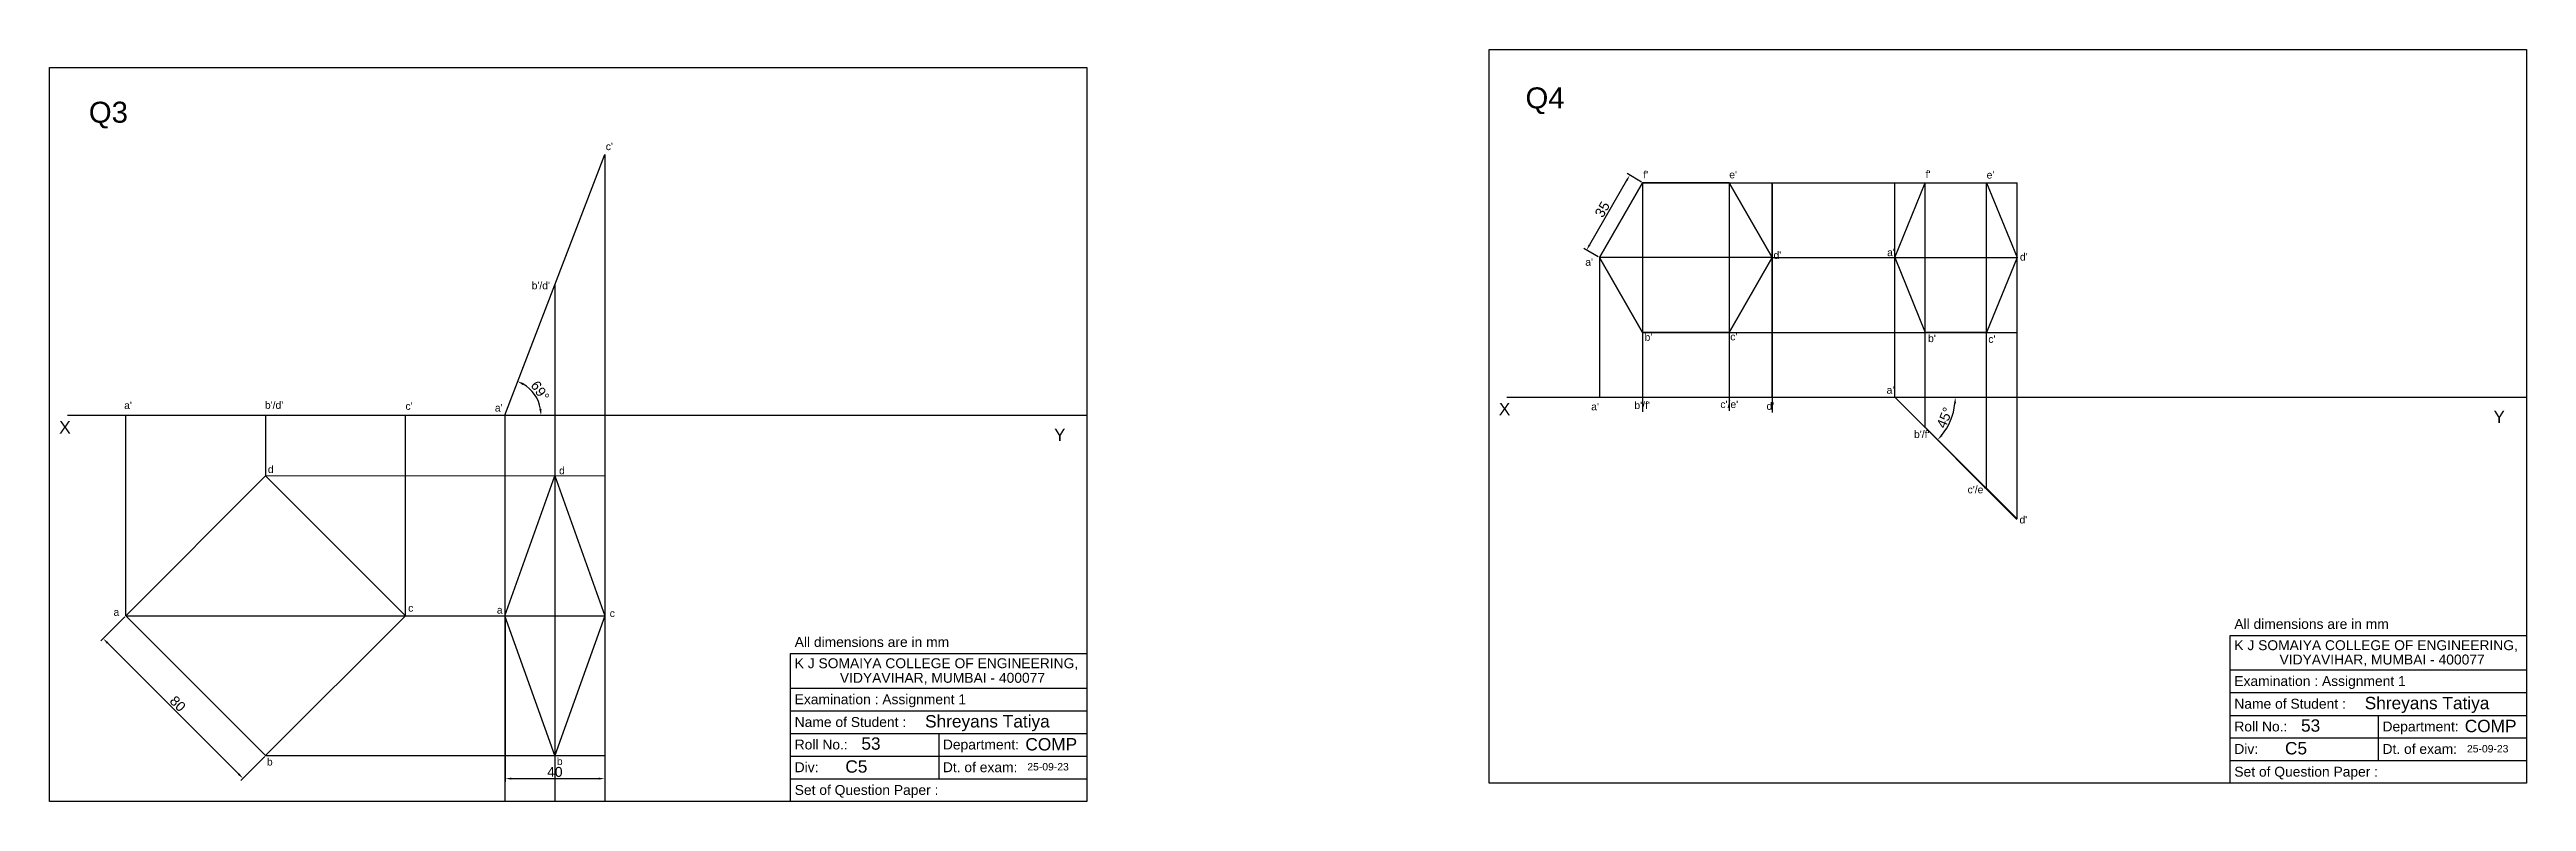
# Model space of a CAD drawing. Header units: millimetres. Extents: x 2670 to 4955, y 1870 to 2186.
# Drawn here: x 3952 to 4955, y 1881 to 2186 of the extents above; entities that cross this region are included whole.
import ezdxf

# ---------------------------------------------------------------- set-up
doc = ezdxf.new("R2010")
doc.units = ezdxf.units.MM
doc.styles.get("Standard").update_dxf_attribs({"font": 'arial.ttf'})
doc.dimstyles.new('ISO-25', dxfattribs={"dimtxt": 4, "dimasz": 2.5, "dimexe": 1.25, "dimexo": 0.625, "dimtad": 1, "dimdec": 0, "dimdsep": 46, "dimtxsty": 'Standard', "dimcen": 2.5, "dimadec": 0, "dimazin": 0, "dimtfac": 1, "dimtdec": 0, "dimtmove": 0, "dimatfit": 3, "dimfxl": 1, "dimarcsym": 0})

msp = doc.modelspace()

# ---------------------------------------------------------------- texts
for s, height, p in [('All dimensions are in mm', 4.008, (4253.5, 1943.9)), ('All dimensions are in mm', 4.008, (4836.4, 1951.2)), ('K J SOMAIYA COLLEGE OF ENGINEERING, ', 4.008, (4836.4, 1942.6)), ('K J SOMAIYA COLLEGE OF ENGINEERING, ', 4.008, (4253.5, 1935.3)), ('VIDYAVIHAR, MUMBAI - 400077', 4.008, (4854.7, 1936.8)), ('VIDYAVIHAR, MUMBAI - 400077', 4.008, (4271.8, 1929.4)), ('Examination : Assignment 1', 4.008, (4836.4, 1928.1)), ('Examination : Assignment 1', 4.008, (4253.5, 1920.7)), ('Name of Student : ', 4.008, (4253.5, 1911.5)), ('Name of Student : ', 4.008, (4836.4, 1918.9)), ('Roll No.: ', 4.01, (4253.5, 1902.4)), ('Department: ', 4.008, (4313.5, 1902.4)), ('Roll No.: ', 4.01, (4836.4, 1909.7)), ('Department: ', 4.008, (4896.4, 1909.7)), ('Div: ', 4.01, (4253.5, 1893.2)), ('Dt. of exam:', 4.008, (4313.5, 1893.2)), ('Set of Question Paper : ', 4.008, (4836.4, 1891.4)), ('Div: ', 4.01, (4836.4, 1900.6)), ('Dt. of exam:', 4.008, (4896.4, 1900.6)), ('Set of Question Paper : ', 4.008, (4253.5, 1884))]:
    msp.add_text(s, height=height).set_placement(p)
at = {"char_height": 5, "attachment_point": 1}
for s, width, insert in [('Shreyans Tatiya', 56.26, (4306.3, 1916.3)), ('Shreyans Tatiya', 56.26, (4889.2, 1923.7)), ('53', 18.043, (4280.5, 1907.3)), ('COMP', 18.242, (4346.9, 1907)), ('53', 18.043, (4863.4, 1914.6)), ('COMP', 18.242, (4929.7, 1914.4)), ('C5', 29.121, (4274, 1898)), ('C5', 29.121, (4856.9, 1905.4))]:
    msp.add_mtext_dynamic_manual_height_columns(s, width=width, gutter_width=42.5, heights=[0], dxfattribs=dict(at, insert=insert))
at = {"layer": 'Defpoints', "color": 0, "lineweight": -3, "attachment_point": 1}
for s, width, insert, char_height in [('Q4', 43.807, (4549.4, 2170.4), 8.5), ('Q3', 43.807, (3967.7, 2164.6), 8.5), ("f'", 16.558, (4597.1, 2136.6), 3), ("e'", 16.558, (4631.9, 2136.6), 3), ("f'", 16.558, (4711.4, 2136.7), 3), ("e'", 16.558, (4736.1, 2136.5), 3), ("a'", 16.558, (4573.6, 2101.2), 3), ("d'", 16.558, (4649.8, 2104), 3), ("a'", 16.558, (4695.8, 2105.1), 3), ("d'", 16.558, (4749.6, 2103.3), 3), ("b'", 16.558, (4597.6, 2070.8), 3), ("c'", 16.558, (4632.3, 2071), 3), ("b'", 16.558, (4712.4, 2070.3), 3), ("c'", 16.558, (4736.8, 2070), 3), ("a'", 16.558, (4695.6, 2049.4), 3), ('\\pxt1;X', 7.171, (4538.6, 2042.7), 5), ("a'", 16.558, (4576, 2042.7), 3), ("b'/f'", 16.558, (4593.5, 2043.2), 3), ("c'/e'", 16.558, (4628.3, 2043.6), 3), ("d'", 16.558, (4647, 2042.9), 3), ('\\pxt1;Y', 7.171, (4941.3, 2039.6), 5), ('\\pxt1;X', 7.171, (3955.7, 2035.3), 5), ('\\pxt1;Y', 7.171, (4358.5, 2032.3), 5), ("b'/f'", 16.558, (4706.7, 2031.5), 3), ("c'/e'", 16.558, (4728.4, 2009.1), 3), ("d'", 16.558, (4749.4, 1996.9), 3), ('25-09-23', 21.121, (4347.7, 1896.9), 3), ('25-09-23', 21.121, (4930.6, 1904.2), 3)]:
    msp.add_mtext_dynamic_manual_height_columns(s, width=width, gutter_width=42.5, heights=[0], dxfattribs=dict(at, insert=insert, char_height=char_height))
at = {"layer": 'Defpoints', "color": 0, "lineweight": 30, "char_height": 3, "attachment_point": 1}
for s, insert in [("c'", (4177, 2148)), ("b'/d'", (4147, 2091.7)), ("a'", (3982, 2043.2)), ("b'/d'", (4039, 2043.3)), ("c'", (4095.9, 2042.9)), ("a'", (4132.1, 2042.2)), ('d', (4040.2, 2017.3)), ('d', (4158.1, 2016.8)), ('a', (3977.7, 1959.5)), ('c', (4097, 1961.2)), ('a', (4132.9, 1960.4)), ('c', (4178.6, 1959)), ('b', (4039.8, 1898.9)), ('b', (4157.2, 1899.1))]:
    msp.add_mtext_dynamic_manual_height_columns(s, width=10.841, gutter_width=42.5, heights=[0], dxfattribs=dict(at, insert=insert))

# ---------------------------------------------------------------- blocks, each defined once
blk = doc.blocks.new('*D17')
at = {"layer": 'Defpoints', "color": 0, "lineweight": -2, "transparency": 16777216}
for p, q in [((3982.3, 1956.1), (3972.6, 1946.4)), ((3975.3, 1945.5), (4028.3, 1892.5)), ((4038.9, 1899.5), (4029.2, 1889.8))]:
    blk.add_line(p, q, dxfattribs=at)
at = {"layer": 'Defpoints', "color": 0, "lineweight": 30, "transparency": 16777216}
for p in [(3982.7, 1956.5), (4039.3, 1899.9), (4030.1, 1890.7)]:
    blk.add_point(p, dxfattribs=at)
for points in [[(3975.6, 1945.8), (3975, 1945.2), (3973.5, 1947.3)], [(4028.6, 1892.8), (4028, 1892.2), (4030.1, 1890.7)]]:
    blk.add_solid(points, dxfattribs=at)
at = {"layer": 'Defpoints', "color": 0, "lineweight": 0, "transparency": 16777216, "insert": (4003.7, 1920.9), "char_height": 4, "attachment_point": 5, "rotation": 315}
blk.add_mtext('80', dxfattribs=at)
blk = doc.blocks.new('*D19')
at = {"layer": 'Defpoints', "color": 0, "lineweight": -2, "transparency": 16777216}
for p, q in [((4136.3, 1955.9), (4136.3, 1889.3)), ((4176.6, 1955.9), (4176.6, 1889.3)), ((4138.8, 1890.6), (4174.1, 1890.6))]:
    blk.add_line(p, q, dxfattribs=at)
at = {"layer": 'Defpoints', "color": 0, "lineweight": 30, "transparency": 16777216}
for p in [(4136.3, 1956.5), (4176.6, 1956.5), (4176.6, 1890.6)]:
    blk.add_point(p, dxfattribs=at)
for points in [[(4138.8, 1891), (4138.8, 1890.2), (4136.3, 1890.6)], [(4174.1, 1891), (4174.1, 1890.2), (4176.6, 1890.6)]]:
    blk.add_solid(points, dxfattribs=at)
at = {"layer": 'Defpoints', "color": 0, "lineweight": -3, "transparency": 16777216, "insert": (4156.4, 1893.3), "char_height": 4, "attachment_point": 5}
blk.add_mtext('40', dxfattribs=at)
blk = doc.blocks.new('*D20')
at = {"layer": 'Defpoints', "color": 0, "lineweight": -2, "transparency": 16777216}
blk.add_arc((4136.1, 2037.7), 14.7, 9.7609, 59.2391, dxfattribs=at)
at = {"layer": 'Defpoints', "color": 0, "lineweight": 30, "transparency": 16777216}
for p in [(4156.4, 2090.5), (3959, 2037.7), (4136.1, 2037.7), (4149.6, 2043.4), (4371.8, 2037.7)]:
    blk.add_point(p, dxfattribs=at)
for points in [[(4143.4, 2049.9), (4143.8, 2050.7), (4141.3, 2051.4)], [(4151, 2040.2), (4150.1, 2040.1), (4150.8, 2037.7)]]:
    blk.add_solid(points, dxfattribs=at)
at = {"layer": 'Defpoints', "color": 0, "lineweight": -3, "transparency": 16777216, "insert": (4150.4, 2047.5), "char_height": 4, "attachment_point": 5, "rotation": 304.5}
blk.add_mtext('69°', dxfattribs=at)
blk = doc.blocks.new('*D28')
at = {"layer": 'Defpoints', "color": 0, "lineweight": -2, "transparency": 16777216}
for p, q in [((4590.3, 2132.7), (4575.3, 2106.7)), ((4596.3, 2132.1), (4590.5, 2135.5)), ((4578.8, 2101.8), (4573, 2105.2))]:
    blk.add_line(p, q, dxfattribs=at)
at = {"layer": 'Defpoints', "color": 0, "lineweight": 30, "transparency": 16777216}
for p in [(4596.8, 2131.8), (4574.1, 2104.5), (4579.3, 2101.5)]:
    blk.add_point(p, dxfattribs=at)
for points in [[(4590, 2132.9), (4590.7, 2132.5), (4591.6, 2134.8)], [(4575, 2106.9), (4575.7, 2106.5), (4574.1, 2104.5)]]:
    blk.add_solid(points, dxfattribs=at)
at = {"layer": 'Defpoints', "color": 0, "lineweight": -3, "transparency": 16777216, "insert": (4580.5, 2121), "char_height": 4, "attachment_point": 5, "rotation": 60}
blk.add_mtext('35', dxfattribs=at)
blk = doc.blocks.new('*D32')
at = {"layer": 'Defpoints', "color": 0, "lineweight": -2, "transparency": 16777216}
blk.add_line((4719.6, 2045), (4724.7, 2045), dxfattribs=at)
blk.add_arc((4698.9, 2045), 24.5, 320.8408, 354.1592, dxfattribs=at)
at = {"layer": 'Defpoints', "color": 0, "lineweight": -3, "transparency": 16777216}
for p in [(4678.8, 2045), (4698.9, 2045), (4719, 2045), (4720.1, 2032.8), (4748.4, 1995.5)]:
    blk.add_point(p, dxfattribs=at)
for points in [[(4722.9, 2042.5), (4723.7, 2042.5), (4723.4, 2045)], [(4718.2, 2029.3), (4717.6, 2029.8), (4716.2, 2027.7)]]:
    blk.add_solid(points, dxfattribs=at)
at = {"layer": 'Defpoints', "color": 0, "lineweight": -3, "transparency": 16777216, "insert": (4719.1, 2036.7), "char_height": 4, "attachment_point": 5, "rotation": 67.5}
blk.add_mtext('45°', dxfattribs=at)

# ---------------------------------------------------------------- dimensions: what is measured, and where the dimension line sits
at = {"layer": 'Defpoints', "color": 0, "lineweight": -3}
dim = msp.add_aligned_dim(p1=(4596.8, 2131.8), p2=(4579.3, 2101.5), distance=-6.1, dimstyle='ISO-25', dxfattribs=at)
dim.commit()
dim.dimension.update_dxf_attribs({"geometry": '*D28', "text_midpoint": (4580.5, 2121)})
for base, line1, line2, picture, middle in [((4149.6, 2043.4), ((3959, 2037.7), (4371.8, 2037.7)), ((4136.1, 2037.7), (4156.4, 2090.5)), '*D20', (4150.4, 2047.5)), ((4720.1, 2032.8), ((4698.9, 2045), (4748.4, 1995.5)), ((4678.8, 2045), (4719, 2045)), '*D32', (4719.1, 2036.7))]:
    dim = msp.add_angular_dim_2l(base=base, line1=line1, line2=line2, dimstyle='ISO-25', dxfattribs=at)
    dim.commit()
    dim.dimension.update_dxf_attribs({"geometry": picture, "text_midpoint": middle})
at = {"layer": 'Defpoints', "color": 0, "lineweight": 0}
dim = msp.add_aligned_dim(p1=(3982.7, 1956.5), p2=(4039.3, 1899.9), distance=-13, dimstyle='ISO-25', dxfattribs=at)
dim.commit()
dim.dimension.update_dxf_attribs({"geometry": '*D17', "text_midpoint": (4003.7, 1920.9)})
at = {"layer": 'Defpoints', "color": 0, "lineweight": -3}
dim = msp.add_linear_dim(base=(4176.6, 1890.6), p1=(4136.3, 1956.5), p2=(4176.6, 1956.5), dimstyle='ISO-25', dxfattribs=at)
dim.commit()
dim.dimension.update_dxf_attribs({"geometry": '*D19', "text_midpoint": (4156.4, 1893.3)})

# ---------------------------------------------------------------- linework, layer by layer
for p, q in [((3951.8, 2178.4), (4371.8, 2178.4)), ((3951.8, 1881.4), (3951.8, 2178.4)), ((4371.8, 2178.4), (4371.8, 1881.4)), ((4534.7, 2185.7), (4954.7, 2185.7)), ((4534.7, 1888.7), (4534.7, 2185.7)), ((4954.7, 2185.7), (4954.7, 1888.7)), ((4834.7, 1948.5), (4954.7, 1948.5)), ((4834.7, 1888.7), (4834.7, 1948.5)), ((4251.8, 1941.2), (4371.8, 1941.2)), ((4251.8, 1881.4), (4251.8, 1941.2)), ((4371.8, 1936.4), (4371.8, 1881.4)), ((4954.7, 1943.7), (4954.7, 1888.7)), ((4251.8, 1927.2), (4371.8, 1927.2)), ((4834.7, 1934.6), (4954.7, 1934.6)), ((4251.8, 1918), (4371.8, 1918)), ((4834.7, 1925.4), (4954.7, 1925.4)), ((4834.7, 1916.2), (4954.7, 1916.2)), ((4894.7, 1916.2), (4894.7, 1897.9)), ((4251.8, 1908.9), (4371.8, 1908.9)), ((4311.8, 1908.9), (4311.8, 1890.5)), ((4834.7, 1907.1), (4954.7, 1907.1)), ((4251.8, 1899.7), (4371.8, 1899.7)), ((4834.7, 1897.9), (4954.7, 1897.9)), ((4251.8, 1890.5), (4371.8, 1890.5)), ((4954.7, 1888.7), (4534.7, 1888.7)), ((4954.7, 1888.7), (4834.7, 1888.7)), ((4371.8, 1881.4), (3951.8, 1881.4)), ((4371.8, 1881.4), (4251.8, 1881.4))]:
    msp.add_line(p, q)
at = {"layer": 'Defpoints', "color": 0, "lineweight": 0}
for p, q in [((4136.1, 2037.7), (4176.6, 2143.3)), ((4095.9, 2037.7), (4136.1, 2037.7)), ((4678.8, 2045), (4719, 2045)), ((4039.3, 2013.1), (4176.6, 2013.1))]:
    msp.add_line(p, q, dxfattribs=at)
at = {"layer": 'Defpoints', "color": 0, "lineweight": 30}
for p, q in [((4136.1, 2037.7), (4176.6, 2143.3)), ((4176.6, 2143.3), (4176.6, 2143.3)), ((4579.3, 2101.5), (4596.8, 2131.8)), ((4596.8, 2131.8), (4631.8, 2131.8)), ((4631.8, 2131.8), (4649.3, 2101.5)), ((4698.9, 2101.5), (4711.2, 2131.8)), ((4711.2, 2131.8), (4736.1, 2131.8)), ((4736.1, 2131.8), (4748.5, 2101.5)), ((4596.8, 2071.2), (4579.3, 2101.5)), ((4649.3, 2101.5), (4631.8, 2071.2)), ((4698.9, 2101.5), (4711.2, 2071.2)), ((4748.5, 2101.5), (4736.1, 2071.2)), ((4136.1, 2037.7), (4156.4, 2090.5)), ((4631.8, 2071.2), (4596.8, 2071.2)), ((4736.1, 2071.2), (4711.2, 2071.2)), ((3982.7, 2037.7), (4095.9, 2037.7)), ((4579.3, 2045), (4649.3, 2045)), ((4698.9, 2045), (4748.4, 1995.5)), ((4136.1, 1956.5), (4156.4, 2013.1)), ((4156.4, 2013.1), (4176.6, 1956.5)), ((4156.4, 1899.9), (4136.1, 1956.5)), ((4176.6, 1956.5), (4156.4, 1899.9))]:
    msp.add_line(p, q, dxfattribs=at)
at = {"layer": 'Defpoints', "color": 0, "lineweight": -3}
for p, q in [((4176.6, 2143.3), (4176.6, 1881.4)), ((4596.8, 2131.8), (4596.8, 2039.1)), ((4631.8, 2131.8), (4596.8, 2131.8)), ((4631.8, 2131.8), (4631.8, 2071.2)), ((4631.8, 2131.8), (4748.5, 2131.8)), ((4649.3, 2045), (4649.3, 2131.8)), ((4649.3, 2131.8), (4649.3, 2038.8)), ((4698.9, 2045), (4698.9, 2131.8)), ((4711.2, 2032.6), (4711.2, 2131.8)), ((4736.1, 2008), (4736.1, 2131.8)), ((4748.5, 1995.7), (4748.5, 2131.8)), ((4649.3, 2101.5), (4579.3, 2101.5)), ((4579.3, 2101.5), (4579.3, 2045)), ((4649.3, 2101.5), (4748.5, 2101.5)), ((4156.4, 2090.5), (4156.4, 1881.4)), ((4596.8, 2071.2), (4596.8, 2039.1)), ((4631.8, 2071.2), (4631.8, 2039.5)), ((4631.8, 2071.2), (4748.5, 2071.2)), ((3959, 2037.7), (4371.8, 2037.7)), ((3959, 2037.7), (3959, 2037.7)), ((3959, 2037.7), (3959, 2037.7)), ((3959, 2037.7), (4039.3, 2037.7)), ((3982.7, 1956.5), (3982.7, 2037.7)), ((4039.3, 2037.7), (4039.3, 2013.1)), ((4039.3, 2037.7), (4039.3, 2013.1)), ((4095.9, 1956.5), (4095.9, 2037.7)), ((4136.1, 2037.7), (4136.1, 1881.4)), ((4176.6, 2037.7), (4176.6, 2037.7)), ((4541.8, 2045), (4954.7, 2045)), ((4541.8, 2045), (4541.8, 2045)), ((4541.8, 2045), (4541.8, 2045)), ((4541.8, 2045), (4622.2, 2045)), ((4541.8, 2045), (4599.9, 2045)), ((4541.8, 2045), (4649.3, 2045)), ((4649.3, 2045), (4698.9, 2045)), ((4698.9, 2045), (4748.5, 1995.7)), ((4759.5, 2045), (4759.5, 2045)), ((4039.3, 2013.1), (3982.7, 1956.5)), ((4095.9, 1956.5), (4039.3, 2013.1)), ((3982.7, 1956.5), (4095.9, 1956.5)), ((3982.7, 1956.5), (4039.3, 1899.9)), ((4039.3, 1899.9), (4095.9, 1956.5)), ((4095.9, 1956.5), (4176.6, 1956.5)), ((4039.3, 1899.9), (4176.6, 1899.9))]:
    msp.add_line(p, q, dxfattribs=at)
msp.add_lwpolyline([(4579.3, 2101.5), (4596.8, 2071.2), (4631.8, 2071.2), (4649.3, 2101.5), (4631.8, 2131.8), (4596.8, 2131.8)], close=True, dxfattribs=at)
for points in [[(3959, 2037.7), (3959, 2037.7), (3959, 2037.7)], [(4541.8, 2045), (4541.8, 2045), (4541.8, 2045)]]:
    msp.add_lwpolyline(points, dxfattribs=at)

msp.set_redraw_order([(e.dxf.handle, doc.entitydb.next_handle()) for e in msp.query("TEXT MTEXT ATTDEF DIMENSION ARC_DIMENSION")])  # texts and dimensions are drawn at this point

doc.saveas('drawing.dxf')
